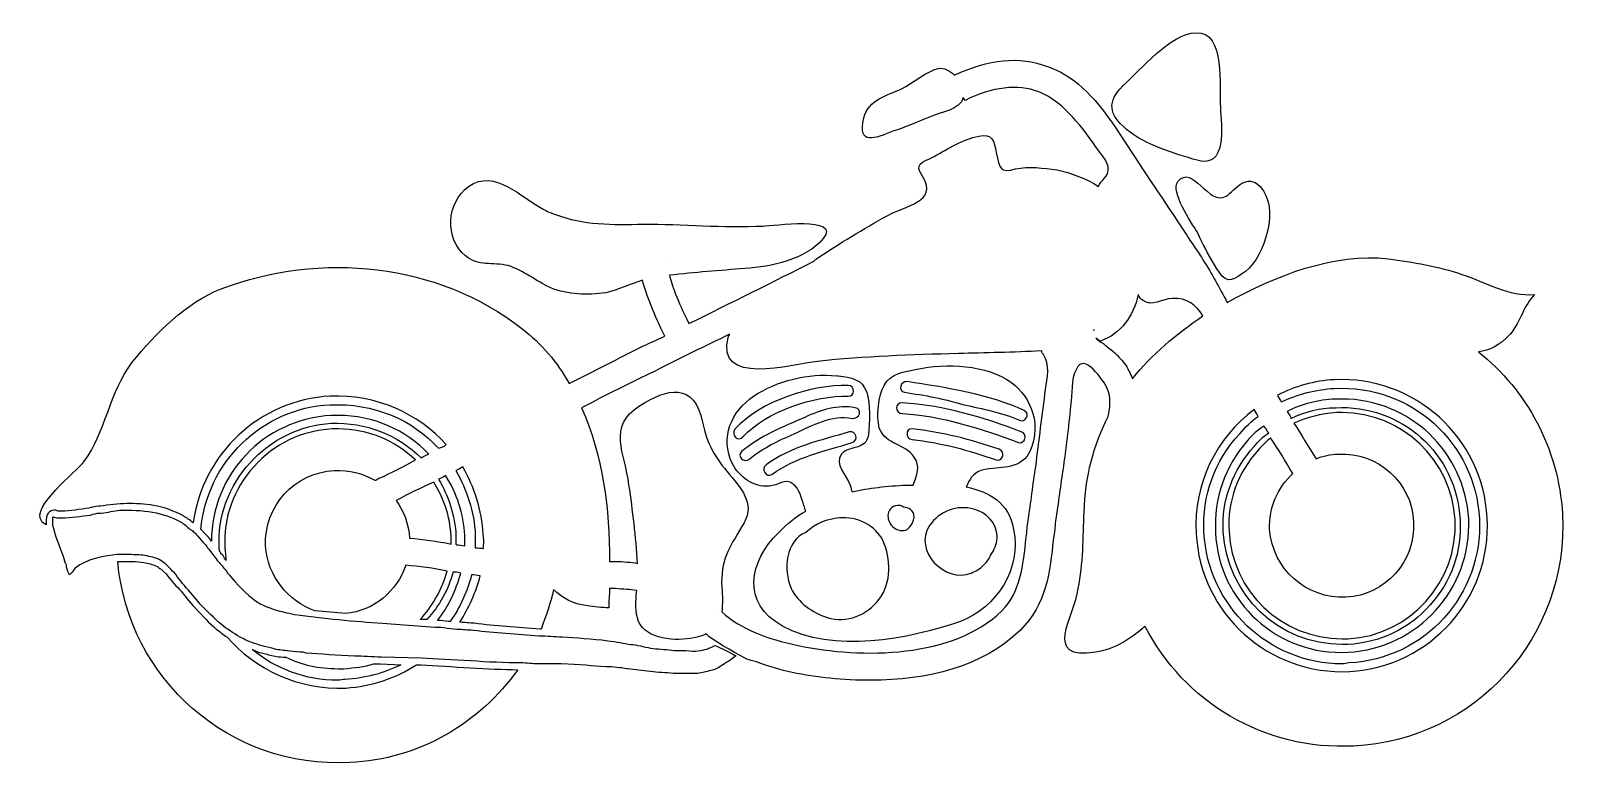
# Model space of a CAD drawing. Header units: centimetres. Extents: x -22.1 to 22, y -10.7 to 10.5.
import ezdxf

# ---------------------------------------------------------------- set-up
doc = ezdxf.new("R2010")
doc.units = ezdxf.units.CM
doc.header["$MEASUREMENT"] = 0
doc.layers.add('Layer 1', color=7, linetype='Continuous')

msp = doc.modelspace()

# ---------------------------------------------------------------- linework, layer by layer
at = {"layer": 'Layer 1'}
for points, knots in [([(9.33045, 7.6957), (9.8575, 7.25231), (10.68906, 7.00286), (11.35443, 6.80871), (11.35443, 6.80871), (12.21306, 6.55929), (12.04764, 7.7788), (12.01906, 8.33311), (12.01906, 8.33311), (11.99202, 8.85979), (12.15741, 10.52288), (11.32662, 10.46742), (11.32662, 10.46742), (10.57854, 10.43961), (9.74698, 9.41406), (9.21993, 8.94284), (9.21993, 8.94284), (8.7771, 8.49945), (8.80417, 8.11149), (9.33045, 7.6957)], [0, 0, 0, 0, 0.16666667, 0.16666667, 0.16666667, 0.16666667, 0.33333333, 0.33333333, 0.33333333, 0.33333333, 0.5, 0.5, 0.5, 0.5, 0.66666667, 0.66666667, 0.66666667, 0.66666667, 1, 1, 1, 1]), ([(-2.55934, -6.91073), (-2.42099, -7.02162), (-1.72778, -7.40976), (-1.56162, -7.49284), (-1.56162, -7.49284), (-1.47817, -7.52049), (-1.39549, -7.5483), (-1.2842, -7.57595), (-1.2842, -7.57595), (-0.95188, -7.71464), (-0.59099, -7.79775), (-0.25867, -7.8808), (-0.25867, -7.8808), (0.4338, -8.01952), (1.21046, -8.1026), (1.98637, -8.1026), (1.98637, -8.1026), (3.59385, -8.1026), (5.22836, -7.71464), (6.28246, -6.66128), (6.28246, -6.66128), (7.03054, -5.94063), (7.14106, -4.94294), (7.22451, -4.08374), (7.22451, -4.08374), (7.25234, -3.9174), (7.27941, -3.77889), (7.27941, -3.61252), (7.27941, -3.61252), (7.36283, -3.11367), (7.4185, -2.58699), (7.50195, -2.08815), (7.50195, -2.08815), (7.58466, -1.45077), (7.66808, -0.84101), (7.72298, -0.23107), (7.72298, -0.23107), (7.77862, 0.10141), (7.72298, 0.5172), (7.88988, 0.82208), (7.88988, 0.82208), (8.11094, 1.32093), (8.6658, 0.48939), (8.77708, 0.26778), (8.77708, 0.26778), (8.8876, 0.01836), (8.85979, -0.2865), (8.80412, -0.53594), (8.80412, -0.53594), (8.38835, -1.33988), (8.13949, -2.25449), (8.11094, -3.28001), (8.11094, -3.28001), (8.08387, -4.00047), (8.08387, -4.74895), (7.94552, -5.4696), (7.94552, -5.4696), (7.83424, -6.27332), (6.89142, -7.54827), (8.444, -7.29888), (8.444, -7.29888), (8.97105, -7.21562), (9.46953, -6.91074), (9.85748, -6.5504), (9.85748, -6.5504), (10.96648, -8.71236), (13.26714, -10.12585), (15.84447, -9.98731), (15.84447, -9.98731), (19.3361, -9.82097), (22.02471, -6.82763), (21.83072, -3.33529), (21.83072, -3.33529), (21.7202, -1.45077), (20.80519, 0.21232), (19.41955, 1.32093), (19.41955, 1.32093), (19.72403, 1.34874), (20.02928, 1.48727), (20.33453, 1.81978), (20.33453, 1.81978), (20.63904, 2.20792), (20.72249, 2.65131), (21.027, 2.95619), (21.027, 2.95619), (20.30598, 2.90073), (19.61352, 3.31653), (18.94814, 3.5383), (18.94814, 3.5383), (18.28351, 3.75992), (17.53466, 3.89864), (16.84145, 3.98172), (16.84145, 3.98172), (15.28964, 4.17571), (13.57165, 3.48287), (12.21304, 2.73439), (12.21304, 2.73439), (11.99201, 3.15016), (11.76944, 3.56595), (11.52057, 3.95391), (11.52057, 3.95391), (11.27094, 4.34205), (11.02209, 4.70239), (10.77249, 5.09032), (10.77249, 5.09032), (10.19057, 5.9495), (9.60787, 6.83652), (9.02592, 7.72332), (9.02592, 7.72332), (8.38835, 8.69341), (7.75153, 9.27552), (7.05835, 9.49732), (7.05835, 9.49732), (6.25386, 9.8022), (5.36742, 9.71891), (4.39754, 9.24769), (4.39754, 9.24769), (4.25845, 9.38641), (4.09303, 9.46949), (3.92613, 9.44187), (3.92613, 9.44187), (3.59381, 9.35861), (3.20585, 9.0261), (2.87356, 8.85976), (2.87356, 8.85976), (2.45703, 8.66577), (1.93072, 8.55488), (1.79239, 8.0282), (1.79239, 8.0282), (1.5984, 7.19685), (2.12471, 7.44625), (2.62395, 7.64024), (2.62395, 7.64024), (2.98333, 7.75113), (3.34423, 7.9175), (3.70435, 8.05601), (3.70435, 8.05601), (3.98179, 8.19455), (4.56372, 8.25), (4.64643, 8.61031), (4.64643, 8.61031), (4.64643, 8.61031), (4.70207, 8.52723), (4.70207, 8.52723), (4.70207, 8.52723), (5.47799, 8.91519), (6.199, 8.99827), (6.80876, 8.77665), (6.80876, 8.77665), (7.30798, 8.58266), (7.83429, 8.08363), (8.3884, 7.2799), (8.3884, 7.2799), (8.49892, 7.08593), (8.832, 6.78105), (8.80417, 6.53163), (8.80417, 6.53163), (8.80417, 6.33764), (8.58314, 6.22675), (8.5275, 6.06041), (8.5275, 6.06041), (8.16661, 6.28221), (7.75158, 6.44837), (7.33508, 6.53163), (7.33508, 6.53163), (6.94712, 6.58709), (6.5321, 6.64252), (6.1434, 6.55925), (6.1434, 6.55925), (5.70057, 6.44834), (5.70057, 6.55925), (5.58928, 7.03047), (5.58928, 7.03047), (5.53364, 7.36318), (5.47802, 7.58477), (5.09006, 7.50169), (5.09006, 7.50169), (4.64646, 7.41843), (4.20363, 7.14138), (3.81493, 6.91958), (3.81493, 6.91958), (3.42697, 6.72561), (3.23301, 6.72561), (3.48259, 6.33766), (3.48259, 6.33766), (3.92619, 5.61701), (2.98337, 5.5061), (2.4849, 5.22887), (2.4849, 5.22887), (1.76386, 4.84091), (1.09922, 4.42515), (0.43382, 3.98173), (0.43382, 3.98173), (0.40599, 3.95392), (0.37895, 3.95392), (0.37895, 3.92627), (0.37895, 3.92627), (-0.81347, 3.31651), (-2.00516, 2.7344), (-3.22468, 2.12464), (-3.22468, 2.12464), (-3.55702, 2.81766), (-3.72316, 3.23343), (-3.7788, 3.5105), (-3.7788, 3.5105), (-3.05852, 3.59376), (-2.33748, 3.64904), (-1.61644, 3.70449), (-1.61644, 3.70449), (-0.86912, 3.75995), (0.12933, 3.95391), (0.62858, 4.56367), (0.62858, 4.56367), (1.18196, 5.22889), (-0.84052, 4.92401), (-1.09015, 4.92401), (-1.09015, 4.92401), (-2.254, 4.86855), (-3.39081, 4.97947), (-4.55468, 4.97947), (-4.55468, 4.97947), (-5.38621, 4.95185), (-6.27339, 4.95185), (-7.0493, 5.25673), (-7.0493, 5.25673), (-7.16058, 5.28435), (-7.2711, 5.33981), (-7.38162, 5.39527), (-7.38162, 5.39527), (-8.01919, 5.72796), (-8.7951, 6.58714), (-9.54395, 6.06049), (-9.54395, 6.06049), (-10.18152, 5.58927), (-10.23716, 4.56374), (-9.62666, 4.0649), (-9.62666, 4.0649), (-9.26651, 3.76002), (-8.85074, 3.89874), (-8.40714, 3.78783), (-8.40714, 3.78783), (-7.96354, 3.64911), (-7.60416, 3.34423), (-7.18765, 3.15026), (-7.18765, 3.15026), (-6.68917, 2.95627), (-6.13506, 2.92864), (-5.60801, 3.01172), (-5.60801, 3.01172), (-5.24786, 3.0948), (-4.91554, 3.26114), (-4.55468, 3.37206), (-4.55468, 3.37206), (-4.44414, 2.92864), (-4.22234, 2.40197), (-3.91709, 1.7644), (-3.91709, 1.7644), (-4.11108, 1.68132), (-4.3336, 1.57043), (-4.52759, 1.48735), (-4.52759, 1.48735), (-5.24787, 1.12701), (-5.94107, 0.7667), (-6.66135, 0.40639), (-6.66135, 0.40639), (-6.99367, 1.01612), (-7.43727, 1.5428), (-8.01919, 1.98622), (-8.01919, 1.98622), (-10.40258, 3.87093), (-13.81222, 4.20361), (-16.63918, 3.12263), (-16.63918, 3.12263), (-17.63687, 2.73449), (-18.52407, 1.84768), (-19.18871, 1.01612), (-19.18871, 1.01612), (-19.85411, 0.15694), (-19.93756, -0.97947), (-20.57513, -1.83863), (-20.57513, -1.83863), (-20.79616, -2.1157), (-22.09913, -3.14123), (-21.79462, -3.52937), (-21.79462, -3.52937), (-21.76681, -3.58483), (-21.71117, -3.61245), (-21.65627, -3.64007), (-21.65627, -3.64007), (-21.65627, -3.61245), (-21.65627, -3.61245), (-21.65627, -3.58482), (-21.65627, -3.58482), (-21.65627, -3.58482), (-21.65627, -3.55699), (-21.65627, -3.55699), (-21.65627, -3.55699), (-21.65627, -3.47391), (-21.65627, -3.36302), (-21.60063, -3.30757), (-21.60063, -3.30757), (-21.54499, -3.25211), (-21.48935, -3.22446), (-21.4337, -3.22446), (-21.4337, -3.22446), (-21.40663, -3.22446), (-21.37806, -3.22446), (-21.32318, -3.25211), (-21.32318, -3.25211), (-21.29535, -3.25211), (-21.26828, -3.25211), (-21.21266, -3.25211), (-21.21266, -3.25211), (-20.96303, -3.25211), (-20.68561, -3.19665), (-20.43674, -3.169), (-20.43674, -3.169), (-20.32546, -3.14119), (-20.24277, -3.11354), (-20.15856, -3.11354), (-20.15856, -3.11354), (-20.15856, -3.11354), (-20.1037, -3.11354), (-20.1037, -3.11354), (-20.1037, -3.11354), (-19.60522, -3.0303), (-19.07817, -3.00265), (-18.5797, -3.08573), (-18.5797, -3.08573), (-18.27445, -3.14119), (-17.9692, -3.25207), (-17.71959, -3.39058), (-17.71959, -3.39058), (-17.63688, -3.44604), (-17.5256, -3.50147), (-17.44289, -3.58476), (-17.44289, -3.58476), (-17.16622, -1.61676), (-15.55877, -0.06477), (-13.50769, 0.04612), (-13.50769, 0.04612), (-12.20398, 0.10158), (-10.98446, -0.45273), (-10.18151, -1.33974), (-10.18151, -1.33974), (-10.23715, -1.3952), (-10.31986, -1.42282), (-10.40254, -1.45063), (-10.40254, -1.45063), (-11.15139, -0.61904), (-12.2882, -0.14785), (-13.50769, -0.20328), (-13.50769, -0.20328), (-15.47452, -0.28636), (-17.05493, -1.86621), (-17.22109, -3.77873), (-17.22109, -3.77873), (-17.19328, -3.77873), (-17.19328, -3.80635), (-17.16622, -3.83419), (-17.16622, -3.83419), (-17.16622, -3.83419), (-16.99929, -4.00035), (-16.99929, -4.00035), (-16.99929, -4.00035), (-16.97222, -4.02816), (-16.94365, -4.08359), (-16.91658, -4.11124), (-16.91658, -4.11124), (-16.91658, -2.19891), (-15.41965, -0.61906), (-13.47911, -0.50814), (-13.47911, -0.50814), (-13.42347, -0.50814), (-13.36859, -0.50814), (-13.28512, -0.50814), (-13.28512, -0.50814), (-12.25959, -0.50814), (-11.34535, -0.92393), (-10.67995, -1.61674), (-10.67995, -1.61674), (-10.7634, -1.64457), (-10.84611, -1.6722), (-10.90175, -1.72763), (-10.90175, -1.72763), (-11.56712, -1.06244), (-12.48213, -0.7021), (-13.47911, -0.72994), (-13.47911, -0.72994), (-14.36628, -0.7854), (-15.22565, -1.20098), (-15.8076, -1.86617), (-15.8076, -1.86617), (-16.41733, -2.53139), (-16.74965, -3.41837), (-16.69403, -4.30536), (-16.69403, -4.30536), (-16.69403, -4.36061), (-16.69403, -4.38844), (-16.66696, -4.41606), (-16.66696, -4.41606), (-16.63915, -4.47152), (-16.61132, -4.49932), (-16.58351, -4.52695), (-16.58351, -4.52695), (-16.5557, -4.58241), (-16.52864, -4.61021), (-16.50006, -4.66549), (-16.50006, -4.66549), (-16.50006, -4.55476), (-16.52864, -4.41604), (-16.52864, -4.30537), (-16.52864, -4.30537), (-16.58351, -3.446), (-16.27901, -2.61463), (-15.69708, -1.97706), (-15.69708, -1.97706), (-15.11513, -1.31184), (-14.33924, -0.95153), (-13.45204, -0.8961), (-13.45204, -0.8961), (-13.3964, -0.8961), (-13.34076, -0.8961), (-13.28511, -0.8961), (-13.28511, -0.8961), (-12.42648, -0.8961), (-11.65059, -1.22879), (-11.06864, -1.78306), (-11.06864, -1.78306), (-11.40096, -1.97705), (-11.76111, -2.1434), (-12.09417, -2.30974), (-12.09417, -2.30974), (-12.09417, -2.30974), (-12.12125, -2.30973), (-12.12125, -2.30973), (-12.12125, -2.30973), (-12.14906, -2.33735), (-12.20396, -2.36519), (-12.23253, -2.36519), (-12.23253, -2.36519), (-12.56485, -2.17101), (-12.98061, -2.06031), (-13.39641, -2.08793), (-13.39641, -2.08793), (-14.53322, -2.14339), (-15.41965, -3.11346), (-15.36401, -4.24987), (-15.36401, -4.24987), (-15.30914, -5.10908), (-14.72721, -5.82972), (-13.95053, -6.10677), (-13.95053, -6.10677), (-13.64602, -6.1346), (-13.36861, -6.16223), (-13.0641, -6.18988), (-13.0641, -6.18988), (-12.25961, -6.10677), (-11.59497, -5.5525), (-11.34537, -4.8042), (-11.34537, -4.8042), (-10.95741, -4.83185), (-10.54165, -4.88731), (-10.15369, -4.97036), (-10.15369, -4.97036), (-10.29204, -5.46939), (-10.54165, -5.91281), (-10.87471, -6.30076), (-10.87471, -6.30076), (-10.90178, -6.32859), (-10.90178, -6.32859), (-10.92961, -6.35622), (-10.92961, -6.35622), (-10.92961, -6.35622), (-10.7356, -6.35622), (-10.7356, -6.35622), (-10.7356, -6.35622), (-10.37548, -5.96826), (-10.12584, -5.49704), (-9.98752, -4.99819), (-9.98752, -4.99819), (-9.93188, -4.99819), (-9.84917, -4.99819), (-9.76498, -5.02581), (-9.76498, -5.02581), (-9.90407, -5.52484), (-10.12587, -5.99588), (-10.43112, -6.38405), (-10.43112, -6.38405), (-10.31984, -6.38405), (-10.23715, -6.41167), (-10.12587, -6.41167), (-10.12587, -6.41167), (-10.12587, -6.41167), (-10.07023, -6.41167), (-10.07023, -6.41167), (-10.07023, -6.41167), (-9.79353, -6.02371), (-9.57099, -5.55249), (-9.46047, -5.08127), (-9.46047, -5.08127), (-9.37702, -5.08127), (-9.29431, -5.08127), (-9.2116, -5.1091), (-9.2116, -5.1091), (-9.32212, -5.58014), (-9.54392, -6.02371), (-9.79352, -6.4395), (-9.79352, -6.4395), (-9.65443, -6.4395), (-9.5161, -6.46712), (-9.37699, -6.46712), (-9.37699, -6.46712), (-8.768, -6.5502), (-8.1575, -6.57801), (-7.49287, -6.63346), (-7.49287, -6.63346), (-7.49287, -6.63346), (-7.49287, -6.63346), (-7.46504, -6.63346), (-7.46504, -6.63346), (-7.32595, -6.27312), (-7.18762, -5.88498), (-7.10492, -5.49705), (-7.10492, -5.49705), (-6.85531, -5.74647), (-6.55006, -5.91282), (-6.13504, -5.96827), (-6.13504, -5.96827), (-5.94105, -5.99589), (-5.71851, -6.02373), (-5.52454, -6.02373), (-5.52454, -6.02373), (-5.52454, -5.82976), (-5.49747, -5.66342), (-5.49747, -5.46943), (-5.49747, -5.46943), (-5.44183, -5.46943), (-5.38619, -5.46943), (-5.33054, -5.46943), (-5.33054, -5.46943), (-5.10951, -5.49708), (-4.91549, -5.49708), (-4.72155, -5.52489), (-4.72155, -5.52489), (-4.74859, -5.82977), (-4.77642, -6.16227), (-4.66588, -6.41172), (-4.66588, -6.41172), (-4.44408, -6.93837), (-3.58471, -6.99383), (-3.0855, -6.88294), (-3.0855, -6.88294), (-2.94715, -6.85513), (-2.83587, -6.82748), (-2.72538, -6.77205), (-2.72538, -6.77205), (-2.6706, -6.82763), (-2.61498, -6.88308), (-2.55934, -6.91073)], [0, 0, 0, 0, 0.0070922, 0.0070922, 0.0070922, 0.0070922, 0.0141844, 0.0141844, 0.0141844, 0.0141844, 0.0212766, 0.0212766, 0.0212766, 0.0212766, 0.02836879, 0.02836879, 0.02836879, 0.02836879, 0.03546099, 0.03546099, 0.03546099, 0.03546099, 0.04255319, 0.04255319, 0.04255319, 0.04255319, 0.04964539, 0.04964539, 0.04964539, 0.04964539, 0.05673759, 0.05673759, 0.05673759, 0.05673759, 0.06382979, 0.06382979, 0.06382979, 0.06382979, 0.07092199, 0.07092199, 0.07092199, 0.07092199, 0.07801418, 0.07801418, 0.07801418, 0.07801418, 0.08510638, 0.08510638, 0.08510638, 0.08510638, 0.09219858, 0.09219858, 0.09219858, 0.09219858, 0.09929078, 0.09929078, 0.09929078, 0.09929078, 0.10638298, 0.10638298, 0.10638298, 0.10638298, 0.11347518, 0.11347518, 0.11347518, 0.11347518, 0.12056738, 0.12056738, 0.12056738, 0.12056738, 0.12765957, 0.12765957, 0.12765957, 0.12765957, 0.13475177, 0.13475177, 0.13475177, 0.13475177, 0.14184397, 0.14184397, 0.14184397, 0.14184397, 0.14893617, 0.14893617, 0.14893617, 0.14893617, 0.15602837, 0.15602837, 0.15602837, 0.15602837, 0.16312057, 0.16312057, 0.16312057, 0.16312057, 0.17021277, 0.17021277, 0.17021277, 0.17021277, 0.17730496, 0.17730496, 0.17730496, 0.17730496, 0.18439716, 0.18439716, 0.18439716, 0.18439716, 0.19148936, 0.19148936, 0.19148936, 0.19148936, 0.19858156, 0.19858156, 0.19858156, 0.19858156, 0.20567376, 0.20567376, 0.20567376, 0.20567376, 0.21276596, 0.21276596, 0.21276596, 0.21276596, 0.21985816, 0.21985816, 0.21985816, 0.21985816, 0.22695035, 0.22695035, 0.22695035, 0.22695035, 0.23404255, 0.23404255, 0.23404255, 0.23404255, 0.24113475, 0.24113475, 0.24113475, 0.24113475, 0.24822695, 0.24822695, 0.24822695, 0.24822695, 0.25531915, 0.25531915, 0.25531915, 0.25531915, 0.26241135, 0.26241135, 0.26241135, 0.26241135, 0.26950355, 0.26950355, 0.26950355, 0.26950355, 0.27659574, 0.27659574, 0.27659574, 0.27659574, 0.28368794, 0.28368794, 0.28368794, 0.28368794, 0.29078014, 0.29078014, 0.29078014, 0.29078014, 0.29787234, 0.29787234, 0.29787234, 0.29787234, 0.30496454, 0.30496454, 0.30496454, 0.30496454, 0.31205674, 0.31205674, 0.31205674, 0.31205674, 0.31914894, 0.31914894, 0.31914894, 0.31914894, 0.32624113, 0.32624113, 0.32624113, 0.32624113, 0.33333333, 0.33333333, 0.33333333, 0.33333333, 0.34042553, 0.34042553, 0.34042553, 0.34042553, 0.34751773, 0.34751773, 0.34751773, 0.34751773, 0.35460993, 0.35460993, 0.35460993, 0.35460993, 0.36170213, 0.36170213, 0.36170213, 0.36170213, 0.36879433, 0.36879433, 0.36879433, 0.36879433, 0.37588652, 0.37588652, 0.37588652, 0.37588652, 0.38297872, 0.38297872, 0.38297872, 0.38297872, 0.39007092, 0.39007092, 0.39007092, 0.39007092, 0.39716312, 0.39716312, 0.39716312, 0.39716312, 0.40425532, 0.40425532, 0.40425532, 0.40425532, 0.41134752, 0.41134752, 0.41134752, 0.41134752, 0.41843972, 0.41843972, 0.41843972, 0.41843972, 0.42553191, 0.42553191, 0.42553191, 0.42553191, 0.43262411, 0.43262411, 0.43262411, 0.43262411, 0.43971631, 0.43971631, 0.43971631, 0.43971631, 0.44680851, 0.44680851, 0.44680851, 0.44680851, 0.45390071, 0.45390071, 0.45390071, 0.45390071, 0.46099291, 0.46099291, 0.46099291, 0.46099291, 0.46808511, 0.46808511, 0.46808511, 0.46808511, 0.4751773, 0.4751773, 0.4751773, 0.4751773, 0.4822695, 0.4822695, 0.4822695, 0.4822695, 0.4893617, 0.4893617, 0.4893617, 0.4893617, 0.4964539, 0.4964539, 0.4964539, 0.4964539, 0.5035461, 0.5035461, 0.5035461, 0.5035461, 0.5106383, 0.5106383, 0.5106383, 0.5106383, 0.5177305, 0.5177305, 0.5177305, 0.5177305, 0.5248227, 0.5248227, 0.5248227, 0.5248227, 0.53191489, 0.53191489, 0.53191489, 0.53191489, 0.53900709, 0.53900709, 0.53900709, 0.53900709, 0.54609929, 0.54609929, 0.54609929, 0.54609929, 0.55319149, 0.55319149, 0.55319149, 0.55319149, 0.56028369, 0.56028369, 0.56028369, 0.56028369, 0.56737589, 0.56737589, 0.56737589, 0.56737589, 0.57446809, 0.57446809, 0.57446809, 0.57446809, 0.58156028, 0.58156028, 0.58156028, 0.58156028, 0.58865248, 0.58865248, 0.58865248, 0.58865248, 0.59574468, 0.59574468, 0.59574468, 0.59574468, 0.60283688, 0.60283688, 0.60283688, 0.60283688, 0.60992908, 0.60992908, 0.60992908, 0.60992908, 0.61702128, 0.61702128, 0.61702128, 0.61702128, 0.62411348, 0.62411348, 0.62411348, 0.62411348, 0.63120567, 0.63120567, 0.63120567, 0.63120567, 0.63829787, 0.63829787, 0.63829787, 0.63829787, 0.64539007, 0.64539007, 0.64539007, 0.64539007, 0.65248227, 0.65248227, 0.65248227, 0.65248227, 0.65957447, 0.65957447, 0.65957447, 0.65957447, 0.66666667, 0.66666667, 0.66666667, 0.66666667, 0.67375887, 0.67375887, 0.67375887, 0.67375887, 0.68085106, 0.68085106, 0.68085106, 0.68085106, 0.68794326, 0.68794326, 0.68794326, 0.68794326, 0.69503546, 0.69503546, 0.69503546, 0.69503546, 0.70212766, 0.70212766, 0.70212766, 0.70212766, 0.70921986, 0.70921986, 0.70921986, 0.70921986, 0.71631206, 0.71631206, 0.71631206, 0.71631206, 0.72340426, 0.72340426, 0.72340426, 0.72340426, 0.73049645, 0.73049645, 0.73049645, 0.73049645, 0.73758865, 0.73758865, 0.73758865, 0.73758865, 0.74468085, 0.74468085, 0.74468085, 0.74468085, 0.75177305, 0.75177305, 0.75177305, 0.75177305, 0.75886525, 0.75886525, 0.75886525, 0.75886525, 0.76595745, 0.76595745, 0.76595745, 0.76595745, 0.77304965, 0.77304965, 0.77304965, 0.77304965, 0.78014184, 0.78014184, 0.78014184, 0.78014184, 0.78723404, 0.78723404, 0.78723404, 0.78723404, 0.79432624, 0.79432624, 0.79432624, 0.79432624, 0.80141844, 0.80141844, 0.80141844, 0.80141844, 0.80851064, 0.80851064, 0.80851064, 0.80851064, 0.81560284, 0.81560284, 0.81560284, 0.81560284, 0.82269504, 0.82269504, 0.82269504, 0.82269504, 0.82978723, 0.82978723, 0.82978723, 0.82978723, 0.83687943, 0.83687943, 0.83687943, 0.83687943, 0.84397163, 0.84397163, 0.84397163, 0.84397163, 0.85106383, 0.85106383, 0.85106383, 0.85106383, 0.85815603, 0.85815603, 0.85815603, 0.85815603, 0.86524823, 0.86524823, 0.86524823, 0.86524823, 0.87234043, 0.87234043, 0.87234043, 0.87234043, 0.87943262, 0.87943262, 0.87943262, 0.87943262, 0.88652482, 0.88652482, 0.88652482, 0.88652482, 0.89361702, 0.89361702, 0.89361702, 0.89361702, 0.90070922, 0.90070922, 0.90070922, 0.90070922, 0.90780142, 0.90780142, 0.90780142, 0.90780142, 0.91489362, 0.91489362, 0.91489362, 0.91489362, 0.92198582, 0.92198582, 0.92198582, 0.92198582, 0.92907801, 0.92907801, 0.92907801, 0.92907801, 0.93617021, 0.93617021, 0.93617021, 0.93617021, 0.94326241, 0.94326241, 0.94326241, 0.94326241, 0.95035461, 0.95035461, 0.95035461, 0.95035461, 0.95744681, 0.95744681, 0.95744681, 0.95744681, 0.96453901, 0.96453901, 0.96453901, 0.96453901, 0.97163121, 0.97163121, 0.97163121, 0.97163121, 0.9787234, 0.9787234, 0.9787234, 0.9787234, 0.9858156, 0.9858156, 0.9858156, 0.9858156, 1, 1, 1, 1]), ([(10.7996, 6.19898), (10.57857, 5.92191), (11.18753, 5.00727), (11.35446, 4.75787), (11.35446, 4.75787), (11.38153, 4.67461), (11.43717, 4.59153), (11.465, 4.50845), (11.465, 4.50845), (11.63113, 4.20357), (11.79806, 3.87088), (11.99205, 3.59381), (11.99205, 3.59381), (12.21308, 3.23347), (12.43565, 3.39966), (12.74013, 3.62143), (12.74013, 3.62143), (13.29422, 4.06485), (13.73782, 5.45068), (13.1559, 6.06044), (13.1559, 6.06044), (12.76797, 6.4484), (12.46272, 5.97736), (12.18602, 5.78318), (12.18602, 5.78318), (11.68678, 5.4783), (11.21611, 6.72563), (10.7996, 6.19898)], [0, 0, 0, 0, 0.125, 0.125, 0.125, 0.125, 0.25, 0.25, 0.25, 0.25, 0.375, 0.375, 0.375, 0.375, 0.5, 0.5, 0.5, 0.5, 0.625, 0.625, 0.625, 0.625, 0.75, 0.75, 0.75, 0.75, 1, 1, 1, 1]), ([(-3.83447, 3.89866), (-3.83447, 3.89866), (-3.83447, 3.89866), (-3.83447, 3.89866), (-3.83447, 3.89866), (-3.83447, 3.89866), (-3.83447, 3.89866), (-3.83447, 3.89866), (-3.83447, 3.89866), (-3.83447, 3.89866), (-3.83447, 3.89866), (-3.83447, 3.89866)], [0, 0, 0, 0, 0.25, 0.25, 0.25, 0.25, 0.5, 0.5, 0.5, 0.5, 1, 1, 1, 1]), ([(8.44402, 1.70889), (8.49889, 1.68127), (8.52747, 1.65364), (8.55456, 1.62581), (8.55456, 1.62581), (8.55456, 1.62581), (8.58311, 1.62581), (8.58311, 1.62581), (8.58311, 1.62581), (9.16506, 1.8198), (9.52444, 2.34646), (9.66354, 2.95621), (9.66354, 2.95621), (9.69135, 2.87313), (9.74699, 2.81767), (9.80263, 2.78987), (9.80263, 2.78987), (10.02366, 2.59588), (10.38455, 2.84533), (10.63342, 2.84533), (10.63342, 2.84533), (11.07702, 2.87314), (11.32663, 2.65134), (11.52059, 2.34648), (11.52059, 2.34648), (10.74393, 1.81983), (10.05149, 1.23788), (9.49735, 0.54485), (9.49735, 0.54485), (9.44171, 0.68357), (9.38607, 0.79427), (9.30338, 0.93299), (9.30338, 0.93299), (9.16503, 1.12696), (8.97104, 1.32095), (8.77707, 1.45948), (8.77707, 1.45948), (8.69285, 1.54272), (8.58308, 1.59817), (8.47182, 1.68125), (8.47182, 1.68125), (8.47185, 1.68127), (8.47185, 1.68127), (8.44402, 1.70889)], [0, 0, 0, 0, 0.08333333, 0.08333333, 0.08333333, 0.08333333, 0.16666667, 0.16666667, 0.16666667, 0.16666667, 0.25, 0.25, 0.25, 0.25, 0.33333333, 0.33333333, 0.33333333, 0.33333333, 0.41666667, 0.41666667, 0.41666667, 0.41666667, 0.5, 0.5, 0.5, 0.5, 0.58333333, 0.58333333, 0.58333333, 0.58333333, 0.66666667, 0.66666667, 0.66666667, 0.66666667, 0.75, 0.75, 0.75, 0.75, 0.83333333, 0.83333333, 0.83333333, 0.83333333, 1, 1, 1, 1]), ([(-5.49759, -4.6935), (-5.49759, -3.19678), (-5.69158, -1.64473), (-6.30057, -0.28652), (-6.30057, -0.28652), (-5.60813, 0.07379), (-4.88709, 0.4341), (-4.19465, 0.76663), (-4.19465, 0.76663), (-3.47361, 1.12694), (-2.75333, 1.48728), (-2.0601, 1.8198), (-2.0601, 1.8198), (-2.0601, 1.8198), (-2.0601, 1.79218), (-2.08868, 1.76434), (-2.08868, 1.76434), (-2.50373, 0.29543), (-0.25869, 0.96062), (0.46161, 1.04388), (0.46161, 1.04388), (1.81943, 1.18239), (3.15023, 1.23785), (4.50809, 1.2655), (4.50809, 1.2655), (5.25694, 1.29331), (6.08847, 1.29331), (6.89146, 1.34874), (6.89146, 1.34874), (6.89146, 1.29328), (6.92004, 1.2655), (6.9471, 1.23785), (6.9471, 1.23785), (7.14107, 0.96059), (7.05838, 0.57266), (7.00274, 0.23997), (7.00274, 0.23997), (6.92006, -0.4807), (6.80877, -1.229), (6.72607, -1.97726), (6.72607, -1.97726), (6.64262, -2.47611), (6.58698, -3.00279), (6.50353, -3.52946), (6.50353, -3.52946), (6.47646, -3.66797), (6.47646, -3.83431), (6.44789, -4.0005), (6.44789, -4.0005), (6.36518, -4.80441), (6.28247, -5.58033), (5.75542, -6.10698), (5.75542, -6.10698), (4.36974, -7.46503), (1.73677, -7.49284), (-0.09248, -7.1047), (-0.09248, -7.1047), (-0.97965, -6.91073), (-1.7007, -6.66128), (-2.28262, -6.13482), (-2.28262, -6.13482), (-2.25404, -5.91302), (-2.25404, -5.69122), (-2.28262, -5.44182), (-2.28262, -5.44182), (-2.30969, -4.63807), (-2.08863, -4.33322), (-1.7007, -3.69562), (-1.7007, -3.69562), (-1.312, -3.08589), (-1.64503, -2.69793), (-2.06006, -2.19906), (-2.06006, -2.19906), (-2.47659, -1.70021), (-2.69765, -1.33988), (-2.83598, -0.70231), (-2.83598, -0.70231), (-3.05855, 0.46175), (-3.86151, 0.26776), (-4.63819, -0.23106), (-4.63819, -0.23106), (-5.58024, -0.84103), (-5.05396, -1.56146), (-4.94267, -2.50391), (-4.94267, -2.50391), (-4.83215, -3.2522), (-4.7487, -3.97285), (-4.69306, -4.74895), (-4.69306, -4.74895), (-4.88703, -4.72114), (-5.10957, -4.69349), (-5.30356, -4.69349), (-5.30356, -4.69349), (-5.35924, -4.6935), (-5.44195, -4.6935), (-5.49759, -4.6935)], [0, 0, 0, 0, 0.04, 0.04, 0.04, 0.04, 0.08, 0.08, 0.08, 0.08, 0.12, 0.12, 0.12, 0.12, 0.16, 0.16, 0.16, 0.16, 0.2, 0.2, 0.2, 0.2, 0.24, 0.24, 0.24, 0.24, 0.28, 0.28, 0.28, 0.28, 0.32, 0.32, 0.32, 0.32, 0.36, 0.36, 0.36, 0.36, 0.4, 0.4, 0.4, 0.4, 0.44, 0.44, 0.44, 0.44, 0.48, 0.48, 0.48, 0.48, 0.52, 0.52, 0.52, 0.52, 0.56, 0.56, 0.56, 0.56, 0.6, 0.6, 0.6, 0.6, 0.64, 0.64, 0.64, 0.64, 0.68, 0.68, 0.68, 0.68, 0.72, 0.72, 0.72, 0.72, 0.76, 0.76, 0.76, 0.76, 0.8, 0.8, 0.8, 0.8, 0.84, 0.84, 0.84, 0.84, 0.88, 0.88, 0.88, 0.88, 0.92, 0.92, 0.92, 0.92, 1, 1, 1, 1]), ([(8.3884, 1.93069), (8.3884, 1.93069), (8.3884, 1.9585), (8.3884, 1.9585), (8.3884, 1.9585), (8.3884, 1.9585), (8.3884, 1.93069), (8.3884, 1.93069)], [0, 0, 0, 0, 0.33333333, 0.33333333, 0.33333333, 0.33333333, 1, 1, 1, 1]), ([(3.31637, 0.82209), (2.95625, 0.73901), (2.56831, 0.7112), (2.37432, 0.35087), (2.37432, 0.35087), (2.20739, 0.0738), (2.15252, -0.53596), (2.23597, -0.86865), (2.23597, -0.86865), (2.42994, -1.3675), (2.98331, -1.31207), (3.23295, -1.70021), (3.23295, -1.70021), (3.42692, -1.94963), (3.31637, -2.22668), (3.20588, -2.50393), (3.20588, -2.50393), (3.12243, -2.50393), (3.06753, -2.50393), (3.01191, -2.50393), (3.01191, -2.50393), (2.45703, -2.53158), (1.93074, -2.58704), (1.45931, -2.69792), (1.45931, -2.69792), (1.4315, -2.64246), (1.4315, -2.58703), (1.40444, -2.50393), (1.40444, -2.50393), (1.29316, -2.22667), (0.93303, -1.89417), (1.15481, -1.61694), (1.15481, -1.61694), (1.37584, -1.33989), (1.84802, -1.53386), (1.93073, -1.06266), (1.93073, -1.06266), (1.95856, -0.70232), (1.98637, -0.17564), (1.87509, 0.15686), (1.87509, 0.15686), (1.73674, 0.54482), (1.43149, 0.57265), (1.07134, 0.62811), (1.07134, 0.62811), (1.04353, 0.62811), (1.04353, 0.62811), (1.01647, 0.62811), (1.01647, 0.62811), (0.212, 0.71119), (-0.70226, 0.48939), (-1.36764, 0.04597), (-1.36764, 0.04597), (-2.00521, -0.39742), (-2.33752, -1.11809), (-1.9774, -1.89417), (-1.9774, -1.89417), (-1.78341, -2.25451), (-1.36764, -2.58703), (-0.92404, -2.53158), (-0.92404, -2.53158), (-0.64662, -2.53158), (-0.48121, -2.28213), (-0.23157, -2.47612), (-0.23157, -2.47612), (-0.06464, -2.58701), (0.01806, -2.91972), (0.07368, -3.08588), (0.07368, -3.08588), (0.10149, -3.14134), (0.10149, -3.19677), (0.12932, -3.25222), (0.12932, -3.25222), (-0.1481, -3.39073), (-0.39699, -3.61253), (-0.6466, -3.86195), (-0.6466, -3.86195), (-1.50594, -4.69351), (-1.72774, -5.88519), (-0.53606, -6.55038), (-0.53606, -6.55038), (0.87742, -7.32648), (3.09463, -6.93852), (4.56376, -6.41187), (4.56376, -6.41187), (5.58929, -6.02391), (6.33814, -4.8875), (6.08853, -3.77887), (6.08853, -3.77887), (5.94941, -3.00277), (5.39532, -2.69791), (4.72992, -2.55935), (4.72992, -2.55935), (4.81337, -2.36538), (4.92389, -2.17121), (5.14569, -2.08813), (5.14569, -2.08813), (5.58929, -1.94959), (6.11557, -2.11575), (6.47646, -1.67234), (6.47646, -1.67234), (6.69749, -1.36749), (6.75316, -0.78554), (6.64262, -0.45282), (6.64262, -0.45282), (6.5321, -0.06489), (6.30956, 0.21237), (6.03286, 0.43414), (6.03286, 0.43414), (5.31257, 0.9606), (4.14793, 0.98843), (3.31637, 0.82209)], [0, 0, 0, 0, 0.03448276, 0.03448276, 0.03448276, 0.03448276, 0.06896552, 0.06896552, 0.06896552, 0.06896552, 0.10344828, 0.10344828, 0.10344828, 0.10344828, 0.13793103, 0.13793103, 0.13793103, 0.13793103, 0.17241379, 0.17241379, 0.17241379, 0.17241379, 0.20689655, 0.20689655, 0.20689655, 0.20689655, 0.24137931, 0.24137931, 0.24137931, 0.24137931, 0.27586207, 0.27586207, 0.27586207, 0.27586207, 0.31034483, 0.31034483, 0.31034483, 0.31034483, 0.34482759, 0.34482759, 0.34482759, 0.34482759, 0.37931034, 0.37931034, 0.37931034, 0.37931034, 0.4137931, 0.4137931, 0.4137931, 0.4137931, 0.44827586, 0.44827586, 0.44827586, 0.44827586, 0.48275862, 0.48275862, 0.48275862, 0.48275862, 0.51724138, 0.51724138, 0.51724138, 0.51724138, 0.55172414, 0.55172414, 0.55172414, 0.55172414, 0.5862069, 0.5862069, 0.5862069, 0.5862069, 0.62068966, 0.62068966, 0.62068966, 0.62068966, 0.65517241, 0.65517241, 0.65517241, 0.65517241, 0.68965517, 0.68965517, 0.68965517, 0.68965517, 0.72413793, 0.72413793, 0.72413793, 0.72413793, 0.75862069, 0.75862069, 0.75862069, 0.75862069, 0.79310345, 0.79310345, 0.79310345, 0.79310345, 0.82758621, 0.82758621, 0.82758621, 0.82758621, 0.86206897, 0.86206897, 0.86206897, 0.86206897, 0.89655172, 0.89655172, 0.89655172, 0.89655172, 0.93103448, 0.93103448, 0.93103448, 0.93103448, 1, 1, 1, 1]), ([(6.39297, -0.36981), (6.58696, -0.45286), (6.4208, -0.73012), (6.25388, -0.64686), (6.25388, -0.64686), (5.78324, -0.42527), (5.17348, -0.31438), (4.67498, -0.20344), (4.67498, -0.20344), (4.12012, -0.0371), (3.5382, 0.07382), (2.95625, 0.15687), (2.95625, 0.15687), (2.76228, 0.18452), (2.84499, 0.48937), (3.03896, 0.46175), (3.03896, 0.46175), (4.12012, 0.29543), (5.39528, 0.10144), (6.39297, -0.36981)], [0, 0, 0, 0, 0.16666667, 0.16666667, 0.16666667, 0.16666667, 0.33333333, 0.33333333, 0.33333333, 0.33333333, 0.5, 0.5, 0.5, 0.5, 0.66666667, 0.66666667, 0.66666667, 0.66666667, 1, 1, 1, 1]), ([(12.98898, -0.34195), (13.01756, -0.39741), (13.07243, -0.45284), (13.10026, -0.53594), (13.10026, -0.53594), (12.90629, -0.67463), (12.74014, -0.841), (12.57395, -1.03497), (12.57395, -1.03497), (11.85293, -1.81089), (11.49278, -2.80879), (11.54842, -3.86194), (11.54842, -3.86194), (11.65894, -5.96845), (13.40548, -7.63138), (15.5122, -7.63138), (15.5122, -7.63138), (15.56707, -7.63138), (15.65055, -7.60373), (15.70617, -7.60373), (15.70617, -7.60373), (17.89557, -7.49284), (19.55866, -5.63576), (19.44738, -3.47401), (19.44738, -3.47401), (19.33612, -1.28442), (17.47901, 0.37867), (15.28964, 0.26778), (15.28964, 0.26778), (14.76333, 0.23997), (14.23705, 0.10144), (13.76561, -0.12036), (13.76561, -0.12036), (13.73778, -0.0649), (13.68216, 0.01836), (13.65509, 0.07382), (13.65509, 0.07382), (14.15357, 0.32324), (14.70768, 0.4894), (15.28961, 0.51724), (15.28961, 0.51724), (17.59027, 0.62813), (19.55864, -1.14585), (19.66913, -3.44617), (19.66913, -3.44617), (19.80748, -5.74664), (18.03385, -7.71461), (15.73319, -7.85315), (15.73319, -7.85315), (13.40544, -7.96404), (11.4371, -6.19006), (11.32658, -3.88974), (11.32658, -3.88974), (11.24318, -2.44845), (11.90858, -1.14588), (12.98898, -0.34195)], [0, 0, 0, 0, 0.06666667, 0.06666667, 0.06666667, 0.06666667, 0.13333333, 0.13333333, 0.13333333, 0.13333333, 0.2, 0.2, 0.2, 0.2, 0.26666667, 0.26666667, 0.26666667, 0.26666667, 0.33333333, 0.33333333, 0.33333333, 0.33333333, 0.4, 0.4, 0.4, 0.4, 0.46666667, 0.46666667, 0.46666667, 0.46666667, 0.53333333, 0.53333333, 0.53333333, 0.53333333, 0.6, 0.6, 0.6, 0.6, 0.66666667, 0.66666667, 0.66666667, 0.66666667, 0.73333333, 0.73333333, 0.73333333, 0.73333333, 0.8, 0.8, 0.8, 0.8, 0.86666667, 0.86666667, 0.86666667, 0.86666667, 1, 1, 1, 1]), ([(-1.89471, -0.89628), (-1.17369, -0.09253), (0.29543, 0.37869), (1.34879, 0.35089), (1.34879, 0.35089), (1.54276, 0.35089), (1.54276, 0.01839), (1.34879, 0.04601), (1.34879, 0.04601), (0.37891, 0.07384), (-1.00754, -0.39738), (-1.67217, -1.11805), (-1.67217, -1.11805), (-1.81049, -1.28442), (-2.03303, -1.06265), (-1.89471, -0.89628)], [0, 0, 0, 0, 0.2, 0.2, 0.2, 0.2, 0.4, 0.4, 0.4, 0.4, 0.6, 0.6, 0.6, 0.6, 1, 1, 1, 1]), ([(-1.70074, -1.53384), (-1.17369, -1.09042), (-0.5361, -0.841), (0.10144, -0.56375), (0.10144, -0.56375), (0.57285, -0.34195), (1.04352, -0.20344), (1.54276, -0.28649), (1.54276, -0.28649), (1.76379, -0.31435), (1.68111, -0.61918), (1.45931, -0.59137), (1.45931, -0.59137), (0.87739, -0.48067), (0.32324, -0.78555), (-0.20304, -1.03497), (-0.20304, -1.03497), (-0.64664, -1.22896), (-1.09021, -1.42293), (-1.47815, -1.75562), (-1.47815, -1.75562), (-1.64507, -1.89415), (-1.86616, -1.67235), (-1.70074, -1.53384)], [0, 0, 0, 0, 0.14285714, 0.14285714, 0.14285714, 0.14285714, 0.28571429, 0.28571429, 0.28571429, 0.28571429, 0.42857143, 0.42857143, 0.42857143, 0.42857143, 0.57142857, 0.57142857, 0.57142857, 0.57142857, 0.71428571, 0.71428571, 0.71428571, 0.71428571, 1, 1, 1, 1]), ([(6.22681, -1.28442), (5.20126, -0.89628), (3.98177, -0.50829), (2.9006, -0.45283), (2.9006, -0.45283), (2.6788, -0.45283), (2.6788, -0.12035), (2.9006, -0.14798), (2.9006, -0.14798), (4.00883, -0.20344), (5.25693, -0.56375), (6.30952, -0.97954), (6.30952, -0.97954), (6.50349, -1.035), (6.42078, -1.33988), (6.22681, -1.28442)], [0, 0, 0, 0, 0.2, 0.2, 0.2, 0.2, 0.4, 0.4, 0.4, 0.4, 0.6, 0.6, 0.6, 0.6, 1, 1, 1, 1]), ([(13.26716, -0.8132), (13.2942, -0.84103), (13.32203, -0.86866), (13.34987, -0.92409), (13.34987, -0.92409), (13.34987, -0.95174), (13.37691, -0.97955), (13.40551, -1.0072), (13.40551, -1.0072), (13.23858, -1.11809), (13.10026, -1.25662), (12.98898, -1.39534), (12.98898, -1.39534), (12.37999, -2.06053), (12.04767, -2.94733), (12.10255, -3.83435), (12.10255, -3.83435), (12.21309, -5.66363), (13.68219, -7.07711), (15.51221, -7.07711), (15.51221, -7.07711), (15.51221, -7.07711), (15.51221, -7.07711), (15.51221, -7.07711), (15.51221, -7.07711), (15.56708, -7.07711), (15.62196, -7.07711), (15.6776, -7.07711), (15.6776, -7.07711), (16.59261, -7.02165), (17.42417, -6.63369), (18.03393, -5.94067), (18.03393, -5.94067), (18.64369, -5.27548), (18.9482, -4.38868), (18.89256, -3.50166), (18.89256, -3.50166), (18.80985, -1.61695), (17.20238, -0.17564), (15.31748, -0.28652), (15.31748, -0.28652), (14.87465, -0.28652), (14.45814, -0.39741), (14.04309, -0.5914), (14.04309, -0.5914), (14.04309, -0.56375), (14.01454, -0.53594), (14.01454, -0.50829), (14.01454, -0.50829), (13.98747, -0.48069), (13.95964, -0.42524), (13.93183, -0.3974), (13.93183, -0.3974), (14.3476, -0.1756), (14.819, -0.06492), (15.31748, -0.03709), (15.31748, -0.03709), (15.37315, -0.03709), (15.42802, -0.03709), (15.51221, -0.03709), (15.51221, -0.03709), (17.45198, -0.03709), (19.03164, -1.56146), (19.14213, -3.474), (19.14213, -3.474), (19.22558, -5.46959), (17.70161, -7.18796), (15.6776, -7.29887), (15.6776, -7.29887), (13.68219, -7.40976), (11.96346, -5.85755), (11.88075, -3.86196), (11.88075, -3.86196), (11.82511, -2.89189), (12.15745, -1.94963), (12.79502, -1.22899), (12.79502, -1.22899), (12.93408, -1.06265), (13.10026, -0.92408), (13.26716, -0.8132)], [0, 0, 0, 0, 0.04761905, 0.04761905, 0.04761905, 0.04761905, 0.0952381, 0.0952381, 0.0952381, 0.0952381, 0.14285714, 0.14285714, 0.14285714, 0.14285714, 0.19047619, 0.19047619, 0.19047619, 0.19047619, 0.23809524, 0.23809524, 0.23809524, 0.23809524, 0.28571429, 0.28571429, 0.28571429, 0.28571429, 0.33333333, 0.33333333, 0.33333333, 0.33333333, 0.38095238, 0.38095238, 0.38095238, 0.38095238, 0.42857143, 0.42857143, 0.42857143, 0.42857143, 0.47619048, 0.47619048, 0.47619048, 0.47619048, 0.52380952, 0.52380952, 0.52380952, 0.52380952, 0.57142857, 0.57142857, 0.57142857, 0.57142857, 0.61904762, 0.61904762, 0.61904762, 0.61904762, 0.66666667, 0.66666667, 0.66666667, 0.66666667, 0.71428571, 0.71428571, 0.71428571, 0.71428571, 0.76190476, 0.76190476, 0.76190476, 0.76190476, 0.80952381, 0.80952381, 0.80952381, 0.80952381, 0.85714286, 0.85714286, 0.85714286, 0.85714286, 0.9047619, 0.9047619, 0.9047619, 0.9047619, 1, 1, 1, 1]), ([(13.46113, -1.14588), (13.68216, -1.47838), (13.87618, -1.81091), (14.09796, -2.17122), (14.09796, -2.17122), (13.65513, -2.58701), (13.40549, -3.14131), (13.43256, -3.77888), (13.43256, -3.77888), (13.51601, -4.91529), (14.48666, -5.7745), (15.62196, -5.71904), (15.62196, -5.71904), (16.75877, -5.66358), (17.61814, -4.69349), (17.56249, -3.55708), (17.56249, -3.55708), (17.50762, -2.42067), (16.53696, -1.56146), (15.40092, -1.61692), (15.40092, -1.61692), (15.17912, -1.61692), (14.95732, -1.67238), (14.76335, -1.75564), (14.76335, -1.75564), (14.54155, -1.39533), (14.34756, -1.06264), (14.12576, -0.73011), (14.12576, -0.73011), (14.51372, -0.56374), (14.90168, -0.45285), (15.34528, -0.42526), (15.34528, -0.42526), (15.40092, -0.42526), (15.45656, -0.42526), (15.51221, -0.42526), (15.51221, -0.42526), (17.2302, -0.42526), (18.64366, -1.78326), (18.7542, -3.50162), (18.7542, -3.50162), (18.83765, -5.27544), (17.45197, -6.82762), (15.6776, -6.91072), (15.6776, -6.91072), (15.62196, -6.91072), (15.56708, -6.91072), (15.51221, -6.91072), (15.51221, -6.91072), (15.51221, -6.91072), (15.51221, -6.91072), (15.51221, -6.91072), (15.51221, -6.91072), (13.76564, -6.91072), (12.35216, -5.55269), (12.26871, -3.83433), (12.26871, -3.83433), (12.21307, -2.97515), (12.51834, -2.14362), (13.10027, -1.50602), (13.10027, -1.50602), (13.21155, -1.3675), (13.34987, -1.25661), (13.46113, -1.14588)], [0, 0, 0, 0, 0.05882353, 0.05882353, 0.05882353, 0.05882353, 0.11764706, 0.11764706, 0.11764706, 0.11764706, 0.17647059, 0.17647059, 0.17647059, 0.17647059, 0.23529412, 0.23529412, 0.23529412, 0.23529412, 0.29411765, 0.29411765, 0.29411765, 0.29411765, 0.35294118, 0.35294118, 0.35294118, 0.35294118, 0.41176471, 0.41176471, 0.41176471, 0.41176471, 0.47058824, 0.47058824, 0.47058824, 0.47058824, 0.52941176, 0.52941176, 0.52941176, 0.52941176, 0.58823529, 0.58823529, 0.58823529, 0.58823529, 0.64705882, 0.64705882, 0.64705882, 0.64705882, 0.70588235, 0.70588235, 0.70588235, 0.70588235, 0.76470588, 0.76470588, 0.76470588, 0.76470588, 0.82352941, 0.82352941, 0.82352941, 0.82352941, 0.88235294, 0.88235294, 0.88235294, 0.88235294, 1, 1, 1, 1]), ([(5.58924, -1.78326), (4.81335, -1.506), (4.00886, -1.28441), (3.17804, -1.20115), (3.17804, -1.20115), (2.98333, -1.17353), (2.98333, -0.86865), (3.17804, -0.8963), (3.17804, -0.8963), (4.03741, -0.97954), (4.86897, -1.20115), (5.67195, -1.47841), (5.67195, -1.47841), (5.86592, -1.53384), (5.78324, -1.83872), (5.58924, -1.78326)], [0, 0, 0, 0, 0.2, 0.2, 0.2, 0.2, 0.4, 0.4, 0.4, 0.4, 0.6, 0.6, 0.6, 0.6, 1, 1, 1, 1]), ([(-0.84061, -2.19906), (-1.00754, -2.30995), (-1.17369, -2.03272), (-1.00754, -1.9218), (-1.00754, -1.9218), (-0.2865, -1.39533), (0.54427, -1.22896), (1.37583, -0.97954), (1.37583, -0.97954), (1.56982, -0.92408), (1.65404, -1.22899), (1.45928, -1.28442), (1.45928, -1.28442), (0.65558, -1.53384), (-0.14814, -1.70019), (-0.84061, -2.19906)], [0, 0, 0, 0, 0.2, 0.2, 0.2, 0.2, 0.4, 0.4, 0.4, 0.4, 0.6, 0.6, 0.6, 0.6, 1, 1, 1, 1]), ([(-9.71021, -1.97726), (-9.37715, -2.55937), (-9.15609, -3.22459), (-9.12829, -3.9174), (-9.12829, -3.9174), (-9.10048, -4.05594), (-9.10048, -4.19466), (-9.12829, -4.33319), (-9.12829, -4.33319), (-9.18316, -4.30557), (-9.26664, -4.30557), (-9.35009, -4.30557), (-9.35009, -4.30557), (-9.35009, -4.16685), (-9.35009, -4.05594), (-9.35009, -3.94523), (-9.35009, -3.94523), (-9.37716, -3.25223), (-9.5997, -2.64247), (-9.90421, -2.08817), (-9.90421, -2.08817), (-9.8493, -2.0605), (-9.76511, -2.03271), (-9.71021, -1.97726)], [0, 0, 0, 0, 0.14285714, 0.14285714, 0.14285714, 0.14285714, 0.28571429, 0.28571429, 0.28571429, 0.28571429, 0.42857143, 0.42857143, 0.42857143, 0.42857143, 0.57142857, 0.57142857, 0.57142857, 0.57142857, 0.71428571, 0.71428571, 0.71428571, 0.71428571, 1, 1, 1, 1]), ([(-11.23421, -4.02828), (-11.26279, -3.61251), (-11.40111, -3.2522), (-11.62217, -2.94732), (-11.62217, -2.94732), (-11.26279, -2.75335), (-10.90189, -2.58701), (-10.54177, -2.42067), (-10.54177, -2.42067), (-10.26435, -2.86427), (-10.07036, -3.39074), (-10.04329, -3.97285), (-10.04329, -3.97285), (-10.04329, -4.02831), (-10.04329, -4.11139), (-10.04329, -4.19468), (-10.04329, -4.19468), (-10.45829, -4.11139), (-10.84625, -4.05593), (-11.23421, -4.02828)], [0, 0, 0, 0, 0.16666667, 0.16666667, 0.16666667, 0.16666667, 0.33333333, 0.33333333, 0.33333333, 0.33333333, 0.5, 0.5, 0.5, 0.5, 0.66666667, 0.66666667, 0.66666667, 0.66666667, 1, 1, 1, 1]), ([(-9.90417, -4.19465), (-9.90417, -4.13917), (-9.90417, -4.05593), (-9.90417, -3.97282), (-9.90417, -3.97282), (-9.932, -3.36309), (-10.12597, -2.80879), (-10.40265, -2.33754), (-10.40265, -2.33754), (-10.34775, -2.30992), (-10.2643, -2.28208), (-10.20866, -2.22665), (-10.20866, -2.22665), (-9.87634, -2.7255), (-9.68235, -3.33525), (-9.65454, -3.9452), (-9.65454, -3.9452), (-9.65454, -4.05593), (-9.65454, -4.13917), (-9.65454, -4.25005), (-9.65454, -4.25005), (-9.73799, -4.22224), (-9.8207, -4.22224), (-9.87634, -4.22224), (-9.87634, -4.22224), (-9.87634, -4.22224), (-9.90417, -4.19465), (-9.90417, -4.19465), (-9.90417, -4.19465), (-9.90417, -4.19465), (-9.90417, -4.19465), (-9.90417, -4.19465)], [0, 0, 0, 0, 0.11111111, 0.11111111, 0.11111111, 0.11111111, 0.22222222, 0.22222222, 0.22222222, 0.22222222, 0.33333333, 0.33333333, 0.33333333, 0.33333333, 0.44444444, 0.44444444, 0.44444444, 0.44444444, 0.55555556, 0.55555556, 0.55555556, 0.55555556, 0.66666667, 0.66666667, 0.66666667, 0.66666667, 0.77777778, 0.77777778, 0.77777778, 0.77777778, 1, 1, 1, 1]), ([(3.03895, -3.77888), (2.9006, -3.83434), (2.76228, -3.8065), (2.65099, -3.72342), (2.65099, -3.72342), (2.54047, -3.64016), (2.48486, -3.50162), (2.48486, -3.39073), (2.48486, -3.39073), (2.48486, -3.22457), (2.59538, -3.11366), (2.76228, -3.08588), (2.76228, -3.08588), (2.81792, -3.08588), (2.87356, -3.08588), (2.92844, -3.14134), (2.92844, -3.14134), (3.06753, -3.14134), (3.23295, -3.22458), (3.23295, -3.4186), (3.23295, -3.4186), (3.23294, -3.52946), (3.15024, -3.69559), (3.03895, -3.77888)], [0, 0, 0, 0, 0.14285714, 0.14285714, 0.14285714, 0.14285714, 0.28571429, 0.28571429, 0.28571429, 0.28571429, 0.42857143, 0.42857143, 0.42857143, 0.42857143, 0.57142857, 0.57142857, 0.57142857, 0.57142857, 0.71428571, 0.71428571, 0.71428571, 0.71428571, 1, 1, 1, 1]), ([(4.95168, -3.19677), (5.31257, -3.28001), (5.61705, -3.61254), (5.61705, -3.97285), (5.61705, -3.97285), (5.61705, -4.13919), (5.56141, -4.30556), (5.47796, -4.4441), (5.47796, -4.4441), (5.45089, -4.4441), (5.45089, -4.47172), (5.45089, -4.47172), (5.45089, -4.47172), (5.39525, -4.61044), (5.33961, -4.69352), (5.22835, -4.80441), (5.22835, -4.80441), (5.1186, -4.9153), (5.00732, -4.97057), (4.86897, -5.02603), (4.86897, -5.02603), (4.12012, -5.33091), (3.20588, -4.38865), (3.67655, -3.668), (3.67655, -3.668), (3.95396, -3.25221), (4.48101, -3.05821), (4.95168, -3.19677)], [0, 0, 0, 0, 0.125, 0.125, 0.125, 0.125, 0.25, 0.25, 0.25, 0.25, 0.375, 0.375, 0.375, 0.375, 0.5, 0.5, 0.5, 0.5, 0.625, 0.625, 0.625, 0.625, 0.75, 0.75, 0.75, 0.75, 1, 1, 1, 1]), ([(-3.1142, -7.27104), (-3.1142, -7.27104), (-3.30817, -7.24342), (-3.30817, -7.24342), (-3.30817, -7.24342), (-3.30817, -7.24342), (-3.64051, -7.24342), (-3.64051, -7.24342), (-3.64051, -7.24342), (-3.83448, -7.21559), (-4.05554, -7.21559), (-4.25024, -7.18796), (-4.25024, -7.18796), (-4.44423, -7.16013), (-4.63823, -7.1047), (-4.83219, -7.07707), (-4.83219, -7.07707), (-4.83219, -7.07707), (-4.88707, -7.07707), (-4.88707, -7.07707), (-4.88707, -7.07707), (-5.08104, -7.04942), (-5.3036, -6.99396), (-5.55321, -6.96618), (-5.55321, -6.96618), (-5.99604, -6.91072), (-6.46748, -6.88307), (-6.85544, -6.85529), (-6.85544, -6.85529), (-7.07724, -6.85529), (-7.29904, -6.82764), (-7.52007, -6.82764), (-7.52007, -6.82764), (-8.15764, -6.77218), (-8.7952, -6.74456), (-9.40573, -6.6613), (-9.40573, -6.6613), (-9.57112, -6.6613), (-9.71021, -6.63368), (-9.8764, -6.63368), (-9.8764, -6.63368), (-9.8764, -6.63368), (-10.15384, -6.60585), (-10.15384, -6.60585), (-10.15384, -6.60585), (-10.26436, -6.57823), (-10.40271, -6.57823), (-10.51396, -6.57823), (-10.51396, -6.57823), (-10.51396, -6.57823), (-12.01015, -6.46734), (-12.01015, -6.46734), (-12.01015, -6.46734), (-12.81464, -6.41188), (-13.70182, -6.32883), (-14.53338, -6.21789), (-14.53338, -6.21789), (-14.75441, -6.16243), (-14.92134, -6.13481), (-15.08676, -6.07938), (-15.08676, -6.07938), (-15.25369, -6.02392), (-15.41982, -5.96849), (-15.55894, -5.8852), (-15.55894, -5.8852), (-15.80781, -5.71907), (-16.05742, -5.49727), (-16.36192, -5.13693), (-16.36192, -5.13693), (-16.41756, -5.08147), (-16.4732, -4.99842), (-16.52885, -4.91531), (-16.52885, -4.91531), (-16.61153, -4.83207), (-16.6672, -4.74897), (-16.74988, -4.6657), (-16.74988, -4.6657), (-16.83333, -4.55497), (-16.91681, -4.44408), (-16.99951, -4.3332), (-16.99951, -4.3332), (-16.99951, -4.3332), (-17.02732, -4.30558), (-17.02732, -4.30558), (-17.02732, -4.30558), (-17.05513, -4.2501), (-17.11077, -4.19469), (-17.16641, -4.13921), (-17.16641, -4.13921), (-17.16641, -4.13921), (-17.30476, -3.97287), (-17.30476, -3.97287), (-17.30476, -3.97287), (-17.3604, -3.91741), (-17.38747, -3.86198), (-17.44311, -3.83436), (-17.44311, -3.83436), (-17.44311, -3.80653), (-17.47092, -3.80653), (-17.47092, -3.80653), (-17.47092, -3.80653), (-17.47092, -3.80653), (-17.52582, -3.77891), (-17.52582, -3.77891), (-17.52582, -3.77891), (-17.60927, -3.69565), (-17.71981, -3.61257), (-17.804, -3.55711), (-17.804, -3.55711), (-18.05287, -3.4186), (-18.33028, -3.33531), (-18.60698, -3.28004), (-18.60698, -3.28004), (-18.91223, -3.22458), (-19.24455, -3.22458), (-19.5498, -3.22458), (-19.5498, -3.22458), (-19.71596, -3.25223), (-19.88212, -3.28004), (-20.07611, -3.30769), (-20.07611, -3.30769), (-20.07611, -3.30769), (-20.13175, -3.30769), (-20.13175, -3.30769), (-20.13175, -3.30769), (-20.21446, -3.30769), (-20.29791, -3.33531), (-20.38138, -3.36315), (-20.38138, -3.36315), (-20.65805, -3.39077), (-20.9355, -3.44623), (-21.21294, -3.44623), (-21.21294, -3.44623), (-21.26858, -3.44623), (-21.29562, -3.44623), (-21.35129, -3.44623), (-21.35129, -3.44623), (-21.40693, -3.41861), (-21.46257, -3.41861), (-21.46257, -3.41861), (-21.46257, -3.41861), (-21.46257, -3.41861), (-21.46257, -3.44623), (-21.46257, -3.55712), (-21.46257, -3.55712), (-21.46257, -3.58495), (-21.46257, -3.61258), (-21.46257, -3.6402), (-21.46257, -3.6402), (-21.46257, -3.6402), (-21.46257, -3.66803), (-21.46257, -3.66803), (-21.46257, -3.66803), (-21.40693, -3.91745), (-21.29564, -4.22233), (-21.18439, -4.47175), (-21.18439, -4.47175), (-21.15732, -4.58264), (-21.12952, -4.66574), (-21.10168, -4.74901), (-21.10168, -4.74901), (-21.07387, -4.77666), (-21.07387, -4.80447), (-21.07387, -4.8599), (-21.07387, -4.8599), (-21.04606, -4.91536), (-21.019, -5.05389), (-20.99042, -5.08152), (-20.99042, -5.08152), (-20.96335, -5.0539), (-20.93555, -5.02606), (-20.90774, -4.99844), (-20.90774, -4.99844), (-20.87991, -4.94298), (-20.8521, -4.91533), (-20.82503, -4.88755), (-20.82503, -4.88755), (-20.49197, -4.61048), (-19.93786, -4.52721), (-19.63261, -4.49959), (-19.63261, -4.49959), (-19.49426, -4.49959), (-19.38298, -4.49959), (-19.27246, -4.49959), (-19.27246, -4.49959), (-19.1063, -4.49959), (-18.96795, -4.49959), (-18.82886, -4.52721), (-18.82886, -4.52721), (-18.6627, -4.55504), (-18.52435, -4.58267), (-18.41309, -4.6381), (-18.41309, -4.6381), (-18.35745, -4.66575), (-18.30257, -4.72121), (-18.24693, -4.74899), (-18.24693, -4.74899), (-18.2191, -4.77664), (-18.19203, -4.80445), (-18.16348, -4.8321), (-18.16348, -4.8321), (-18.16348, -4.8321), (-18.08077, -4.91534), (-18.08077, -4.91534), (-18.08077, -4.91534), (-17.94242, -5.05388), (-17.83116, -5.22022), (-17.69281, -5.3864), (-17.69281, -5.3864), (-17.55446, -5.55274), (-17.38756, -5.71909), (-17.24921, -5.91305), (-17.24921, -5.91305), (-17.02741, -6.13485), (-16.83344, -6.32884), (-16.63948, -6.49497), (-16.63948, -6.49497), (-16.47332, -6.63369), (-16.27933, -6.7446), (-16.11243, -6.85531), (-16.11243, -6.85531), (-16.05756, -6.88312), (-16.00191, -6.91077), (-15.94704, -6.93855), (-15.94704, -6.93855), (-15.78011, -7.02166), (-15.58615, -7.07709), (-15.39218, -7.13254), (-15.39218, -7.13254), (-15.2809, -7.16016), (-15.17038, -7.188), (-15.05986, -7.21562), (-15.05986, -7.21562), (-14.92151, -7.24345), (-14.78242, -7.24345), (-14.6719, -7.27108), (-14.6719, -7.27108), (-14.53355, -7.27108), (-14.42229, -7.29891), (-14.28394, -7.29891), (-14.28394, -7.29891), (-14.28394, -7.29891), (-14.20049, -7.32653), (-14.20049, -7.32653), (-14.20049, -7.32653), (-13.78472, -7.35436), (-13.31406, -7.38199), (-12.81481, -7.40979), (-12.81481, -7.40979), (-12.56518, -7.40979), (-12.31557, -7.43741), (-12.03889, -7.43741), (-12.03889, -7.43741), (-12.03889, -7.43741), (-10.90211, -7.46506), (-10.90211, -7.46506), (-10.90211, -7.46506), (-10.48634, -7.49287), (-9.98784, -7.52052), (-9.48863, -7.5483), (-9.48863, -7.5483), (-8.98941, -7.57595), (-8.49094, -7.60376), (-8.04734, -7.60376), (-8.04734, -7.60376), (-7.88118, -7.60376), (-7.71502, -7.63141), (-7.54886, -7.63141), (-7.54886, -7.63141), (-7.32632, -7.63141), (-7.10526, -7.63141), (-6.88349, -7.63141), (-6.88349, -7.63141), (-6.35644, -7.65922), (-5.96848, -7.68687), (-5.60836, -7.71465), (-5.60836, -7.71465), (-5.38656, -7.71465), (-5.19259, -7.7423), (-4.99863, -7.77011), (-4.99863, -7.77011), (-4.99863, -7.77011), (-4.97081, -7.7701), (-4.97081, -7.7701), (-4.97081, -7.7701), (-4.77684, -7.79775), (-4.55504, -7.82537), (-4.33398, -7.85321), (-4.33398, -7.85321), (-4.11147, -7.88083), (-3.89038, -7.88083), (-3.66784, -7.90867), (-3.66784, -7.90867), (-3.66784, -7.90867), (-3.33552, -7.90866), (-3.33552, -7.90866), (-3.33552, -7.90866), (-3.33552, -7.90866), (-3.16936, -7.90866), (-3.16936, -7.90866), (-3.16936, -7.90866), (-3.11449, -7.90866), (-3.05884, -7.90866), (-2.97539, -7.90866), (-2.97539, -7.90866), (-2.83627, -7.88083), (-2.72576, -7.8532), (-2.58743, -7.8254), (-2.58743, -7.8254), (-2.47689, -7.79778), (-2.3656, -7.74232), (-2.25435, -7.65924), (-2.25435, -7.65924), (-2.116, -7.576), (-1.97768, -7.4929), (-1.89497, -7.40982), (-1.89497, -7.40982), (-1.89497, -7.40982), (-1.86642, -7.40981), (-1.86642, -7.40981), (-1.86642, -7.40981), (-2.08893, -7.27109), (-2.28293, -7.18801), (-2.47689, -7.10475), (-2.47689, -7.10475), (-2.50396, -7.10475), (-2.53179, -7.13258), (-2.53179, -7.13258), (-2.53179, -7.13258), (-2.69792, -7.21566), (-2.83627, -7.24347), (-3.03101, -7.27109), (-3.03101, -7.27109), (-3.05858, -7.27104), (-3.08562, -7.27104), (-3.1142, -7.27104)], [0, 0, 0, 0, 0.01176471, 0.01176471, 0.01176471, 0.01176471, 0.02352941, 0.02352941, 0.02352941, 0.02352941, 0.03529412, 0.03529412, 0.03529412, 0.03529412, 0.04705882, 0.04705882, 0.04705882, 0.04705882, 0.05882353, 0.05882353, 0.05882353, 0.05882353, 0.07058824, 0.07058824, 0.07058824, 0.07058824, 0.08235294, 0.08235294, 0.08235294, 0.08235294, 0.09411765, 0.09411765, 0.09411765, 0.09411765, 0.10588235, 0.10588235, 0.10588235, 0.10588235, 0.11764706, 0.11764706, 0.11764706, 0.11764706, 0.12941176, 0.12941176, 0.12941176, 0.12941176, 0.14117647, 0.14117647, 0.14117647, 0.14117647, 0.15294118, 0.15294118, 0.15294118, 0.15294118, 0.16470588, 0.16470588, 0.16470588, 0.16470588, 0.17647059, 0.17647059, 0.17647059, 0.17647059, 0.18823529, 0.18823529, 0.18823529, 0.18823529, 0.2, 0.2, 0.2, 0.2, 0.21176471, 0.21176471, 0.21176471, 0.21176471, 0.22352941, 0.22352941, 0.22352941, 0.22352941, 0.23529412, 0.23529412, 0.23529412, 0.23529412, 0.24705882, 0.24705882, 0.24705882, 0.24705882, 0.25882353, 0.25882353, 0.25882353, 0.25882353, 0.27058824, 0.27058824, 0.27058824, 0.27058824, 0.28235294, 0.28235294, 0.28235294, 0.28235294, 0.29411765, 0.29411765, 0.29411765, 0.29411765, 0.30588235, 0.30588235, 0.30588235, 0.30588235, 0.31764706, 0.31764706, 0.31764706, 0.31764706, 0.32941176, 0.32941176, 0.32941176, 0.32941176, 0.34117647, 0.34117647, 0.34117647, 0.34117647, 0.35294118, 0.35294118, 0.35294118, 0.35294118, 0.36470588, 0.36470588, 0.36470588, 0.36470588, 0.37647059, 0.37647059, 0.37647059, 0.37647059, 0.38823529, 0.38823529, 0.38823529, 0.38823529, 0.4, 0.4, 0.4, 0.4, 0.41176471, 0.41176471, 0.41176471, 0.41176471, 0.42352941, 0.42352941, 0.42352941, 0.42352941, 0.43529412, 0.43529412, 0.43529412, 0.43529412, 0.44705882, 0.44705882, 0.44705882, 0.44705882, 0.45882353, 0.45882353, 0.45882353, 0.45882353, 0.47058824, 0.47058824, 0.47058824, 0.47058824, 0.48235294, 0.48235294, 0.48235294, 0.48235294, 0.49411765, 0.49411765, 0.49411765, 0.49411765, 0.50588235, 0.50588235, 0.50588235, 0.50588235, 0.51764706, 0.51764706, 0.51764706, 0.51764706, 0.52941176, 0.52941176, 0.52941176, 0.52941176, 0.54117647, 0.54117647, 0.54117647, 0.54117647, 0.55294118, 0.55294118, 0.55294118, 0.55294118, 0.56470588, 0.56470588, 0.56470588, 0.56470588, 0.57647059, 0.57647059, 0.57647059, 0.57647059, 0.58823529, 0.58823529, 0.58823529, 0.58823529, 0.6, 0.6, 0.6, 0.6, 0.61176471, 0.61176471, 0.61176471, 0.61176471, 0.62352941, 0.62352941, 0.62352941, 0.62352941, 0.63529412, 0.63529412, 0.63529412, 0.63529412, 0.64705882, 0.64705882, 0.64705882, 0.64705882, 0.65882353, 0.65882353, 0.65882353, 0.65882353, 0.67058824, 0.67058824, 0.67058824, 0.67058824, 0.68235294, 0.68235294, 0.68235294, 0.68235294, 0.69411765, 0.69411765, 0.69411765, 0.69411765, 0.70588235, 0.70588235, 0.70588235, 0.70588235, 0.71764706, 0.71764706, 0.71764706, 0.71764706, 0.72941176, 0.72941176, 0.72941176, 0.72941176, 0.74117647, 0.74117647, 0.74117647, 0.74117647, 0.75294118, 0.75294118, 0.75294118, 0.75294118, 0.76470588, 0.76470588, 0.76470588, 0.76470588, 0.77647059, 0.77647059, 0.77647059, 0.77647059, 0.78823529, 0.78823529, 0.78823529, 0.78823529, 0.8, 0.8, 0.8, 0.8, 0.81176471, 0.81176471, 0.81176471, 0.81176471, 0.82352941, 0.82352941, 0.82352941, 0.82352941, 0.83529412, 0.83529412, 0.83529412, 0.83529412, 0.84705882, 0.84705882, 0.84705882, 0.84705882, 0.85882353, 0.85882353, 0.85882353, 0.85882353, 0.87058824, 0.87058824, 0.87058824, 0.87058824, 0.88235294, 0.88235294, 0.88235294, 0.88235294, 0.89411765, 0.89411765, 0.89411765, 0.89411765, 0.90588235, 0.90588235, 0.90588235, 0.90588235, 0.91764706, 0.91764706, 0.91764706, 0.91764706, 0.92941176, 0.92941176, 0.92941176, 0.92941176, 0.94117647, 0.94117647, 0.94117647, 0.94117647, 0.95294118, 0.95294118, 0.95294118, 0.95294118, 0.96470588, 0.96470588, 0.96470588, 0.96470588, 0.97647059, 0.97647059, 0.97647059, 0.97647059, 1, 1, 1, 1]), ([(2.23597, -5.77448), (1.87508, -6.24552), (1.32096, -6.46732), (0.73904, -6.30095), (0.73904, -6.30095), (0.32325, -6.16241), (-0.09252, -5.88516), (-0.28649, -5.46958), (-0.28649, -5.46958), (-0.53612, -4.91528), (-0.45265, -4.11137), (0.12928, -3.86192), (0.12928, -3.86192), (0.40595, -3.6125), (0.73904, -3.47399), (1.09916, -3.44615), (1.09916, -3.44615), (1.56983, -3.39069), (2.15252, -3.66795), (2.34649, -4.11137), (2.34649, -4.11137), (2.56831, -4.61042), (2.59535, -5.30326), (2.23597, -5.77448)], [0, 0, 0, 0, 0.14285714, 0.14285714, 0.14285714, 0.14285714, 0.28571429, 0.28571429, 0.28571429, 0.28571429, 0.42857143, 0.42857143, 0.42857143, 0.42857143, 0.57142857, 0.57142857, 0.57142857, 0.57142857, 0.71428571, 0.71428571, 0.71428571, 0.71428571, 1, 1, 1, 1]), ([(-10.90189, -7.65918), (-10.90189, -7.65918), (-11.04024, -7.65918), (-11.04024, -7.65918), (-11.04024, -7.65918), (-11.62216, -8.04714), (-12.31537, -8.26894), (-13.06422, -8.3244), (-13.06422, -8.3244), (-14.42206, -8.37986), (-15.66865, -7.79775), (-16.47311, -6.8553), (-16.47311, -6.8553), (-16.58363, -6.79984), (-16.6671, -6.71676), (-16.77836, -6.63368), (-16.77836, -6.63368), (-16.97235, -6.46734), (-17.16632, -6.27334), (-17.38738, -6.02392), (-17.38738, -6.02392), (-17.55428, -5.85758), (-17.69263, -5.66361), (-17.83098, -5.49727), (-17.83098, -5.49727), (-17.96933, -5.35873), (-18.1084, -5.19239), (-18.21894, -5.05385), (-18.21894, -5.05385), (-18.21894, -5.05385), (-18.30239, -4.97059), (-18.30239, -4.97059), (-18.30239, -4.97059), (-18.3302, -4.94297), (-18.35729, -4.91532), (-18.35729, -4.91532), (-18.35729, -4.91532), (-18.41293, -4.88751), (-18.44074, -4.85986), (-18.49638, -4.83208), (-18.49638, -4.83208), (-18.6069, -4.77662), (-18.71818, -4.74897), (-18.8565, -4.72119), (-18.8565, -4.72119), (-19.05049, -4.69354), (-19.32791, -4.69354), (-19.60535, -4.69354), (-19.60535, -4.69354), (-19.30008, -8.07498), (-16.38967, -10.65252), (-12.95294, -10.45853), (-12.95294, -10.45853), (-10.95753, -10.37529), (-9.21173, -9.32212), (-8.13056, -7.79775), (-8.13056, -7.79775), (-8.54559, -7.79775), (-9.01773, -7.7701), (-9.4884, -7.74229), (-9.4884, -7.74229), (-9.98765, -7.71464), (-10.48613, -7.68683), (-10.90189, -7.65918)], [0, 0, 0, 0, 0.05882353, 0.05882353, 0.05882353, 0.05882353, 0.11764706, 0.11764706, 0.11764706, 0.11764706, 0.17647059, 0.17647059, 0.17647059, 0.17647059, 0.23529412, 0.23529412, 0.23529412, 0.23529412, 0.29411765, 0.29411765, 0.29411765, 0.29411765, 0.35294118, 0.35294118, 0.35294118, 0.35294118, 0.41176471, 0.41176471, 0.41176471, 0.41176471, 0.47058824, 0.47058824, 0.47058824, 0.47058824, 0.52941176, 0.52941176, 0.52941176, 0.52941176, 0.58823529, 0.58823529, 0.58823529, 0.58823529, 0.64705882, 0.64705882, 0.64705882, 0.64705882, 0.70588235, 0.70588235, 0.70588235, 0.70588235, 0.76470588, 0.76470588, 0.76470588, 0.76470588, 0.82352941, 0.82352941, 0.82352941, 0.82352941, 0.88235294, 0.88235294, 0.88235294, 0.88235294, 1, 1, 1, 1]), ([(-2.36535, -6.05152), (-2.36535, -6.05152), (-2.36535, -6.05152), (-2.36535, -6.05152), (-2.36535, -6.05152), (-2.36535, -6.05152), (-2.36535, -6.05152), (-2.36535, -6.05152), (-2.36535, -6.05152), (-2.36535, -6.05152), (-2.36535, -6.05152), (-2.36535, -6.05152)], [0, 0, 0, 0, 0.25, 0.25, 0.25, 0.25, 0.5, 0.5, 0.5, 0.5, 1, 1, 1, 1]), ([(-12.25973, -7.63138), (-12.53717, -7.71462), (-12.81461, -7.74227), (-13.1191, -7.77007), (-13.1191, -7.77007), (-13.17474, -7.77007), (-13.22962, -7.77007), (-13.28526, -7.77007), (-13.28526, -7.77007), (-13.28526, -7.77007), (-13.28526, -7.77007), (-13.28526, -7.77007), (-13.28526, -7.77007), (-13.84012, -7.77007), (-14.33936, -7.65918), (-14.78219, -7.43738), (-14.78219, -7.43738), (-14.89271, -7.43738), (-14.97618, -7.43738), (-15.0867, -7.40976), (-15.0867, -7.40976), (-15.22579, -7.38193), (-15.33631, -7.3543), (-15.44759, -7.3265), (-15.44759, -7.3265), (-15.55887, -7.29888), (-15.64158, -7.27104), (-15.75284, -7.21561), (-15.75284, -7.21561), (-15.0867, -7.7701), (-14.2281, -8.1026), (-13.28526, -8.1026), (-13.28526, -8.1026), (-13.28526, -8.1026), (-13.28526, -8.1026), (-13.28526, -8.1026), (-13.28526, -8.1026), (-13.22962, -8.1026), (-13.14691, -8.07498), (-13.09127, -8.07498), (-13.09127, -8.07498), (-12.50935, -8.04715), (-11.98304, -7.90864), (-11.48382, -7.65919), (-11.48382, -7.65919), (-11.48382, -7.65919), (-12.06574, -7.63138), (-12.06574, -7.63138), (-12.06574, -7.63138), (-12.12141, -7.63138), (-12.20412, -7.63138), (-12.25973, -7.63138)], [0, 0, 0, 0, 0.07142857, 0.07142857, 0.07142857, 0.07142857, 0.14285714, 0.14285714, 0.14285714, 0.14285714, 0.21428571, 0.21428571, 0.21428571, 0.21428571, 0.28571429, 0.28571429, 0.28571429, 0.28571429, 0.35714286, 0.35714286, 0.35714286, 0.35714286, 0.42857143, 0.42857143, 0.42857143, 0.42857143, 0.5, 0.5, 0.5, 0.5, 0.57142857, 0.57142857, 0.57142857, 0.57142857, 0.64285714, 0.64285714, 0.64285714, 0.64285714, 0.71428571, 0.71428571, 0.71428571, 0.71428571, 0.78571429, 0.78571429, 0.78571429, 0.78571429, 0.85714286, 0.85714286, 0.85714286, 0.85714286, 1, 1, 1, 1])]:
    msp.add_open_spline(points, degree=3, knots=knots, dxfattribs=at)

doc.saveas('drawing.dxf')
